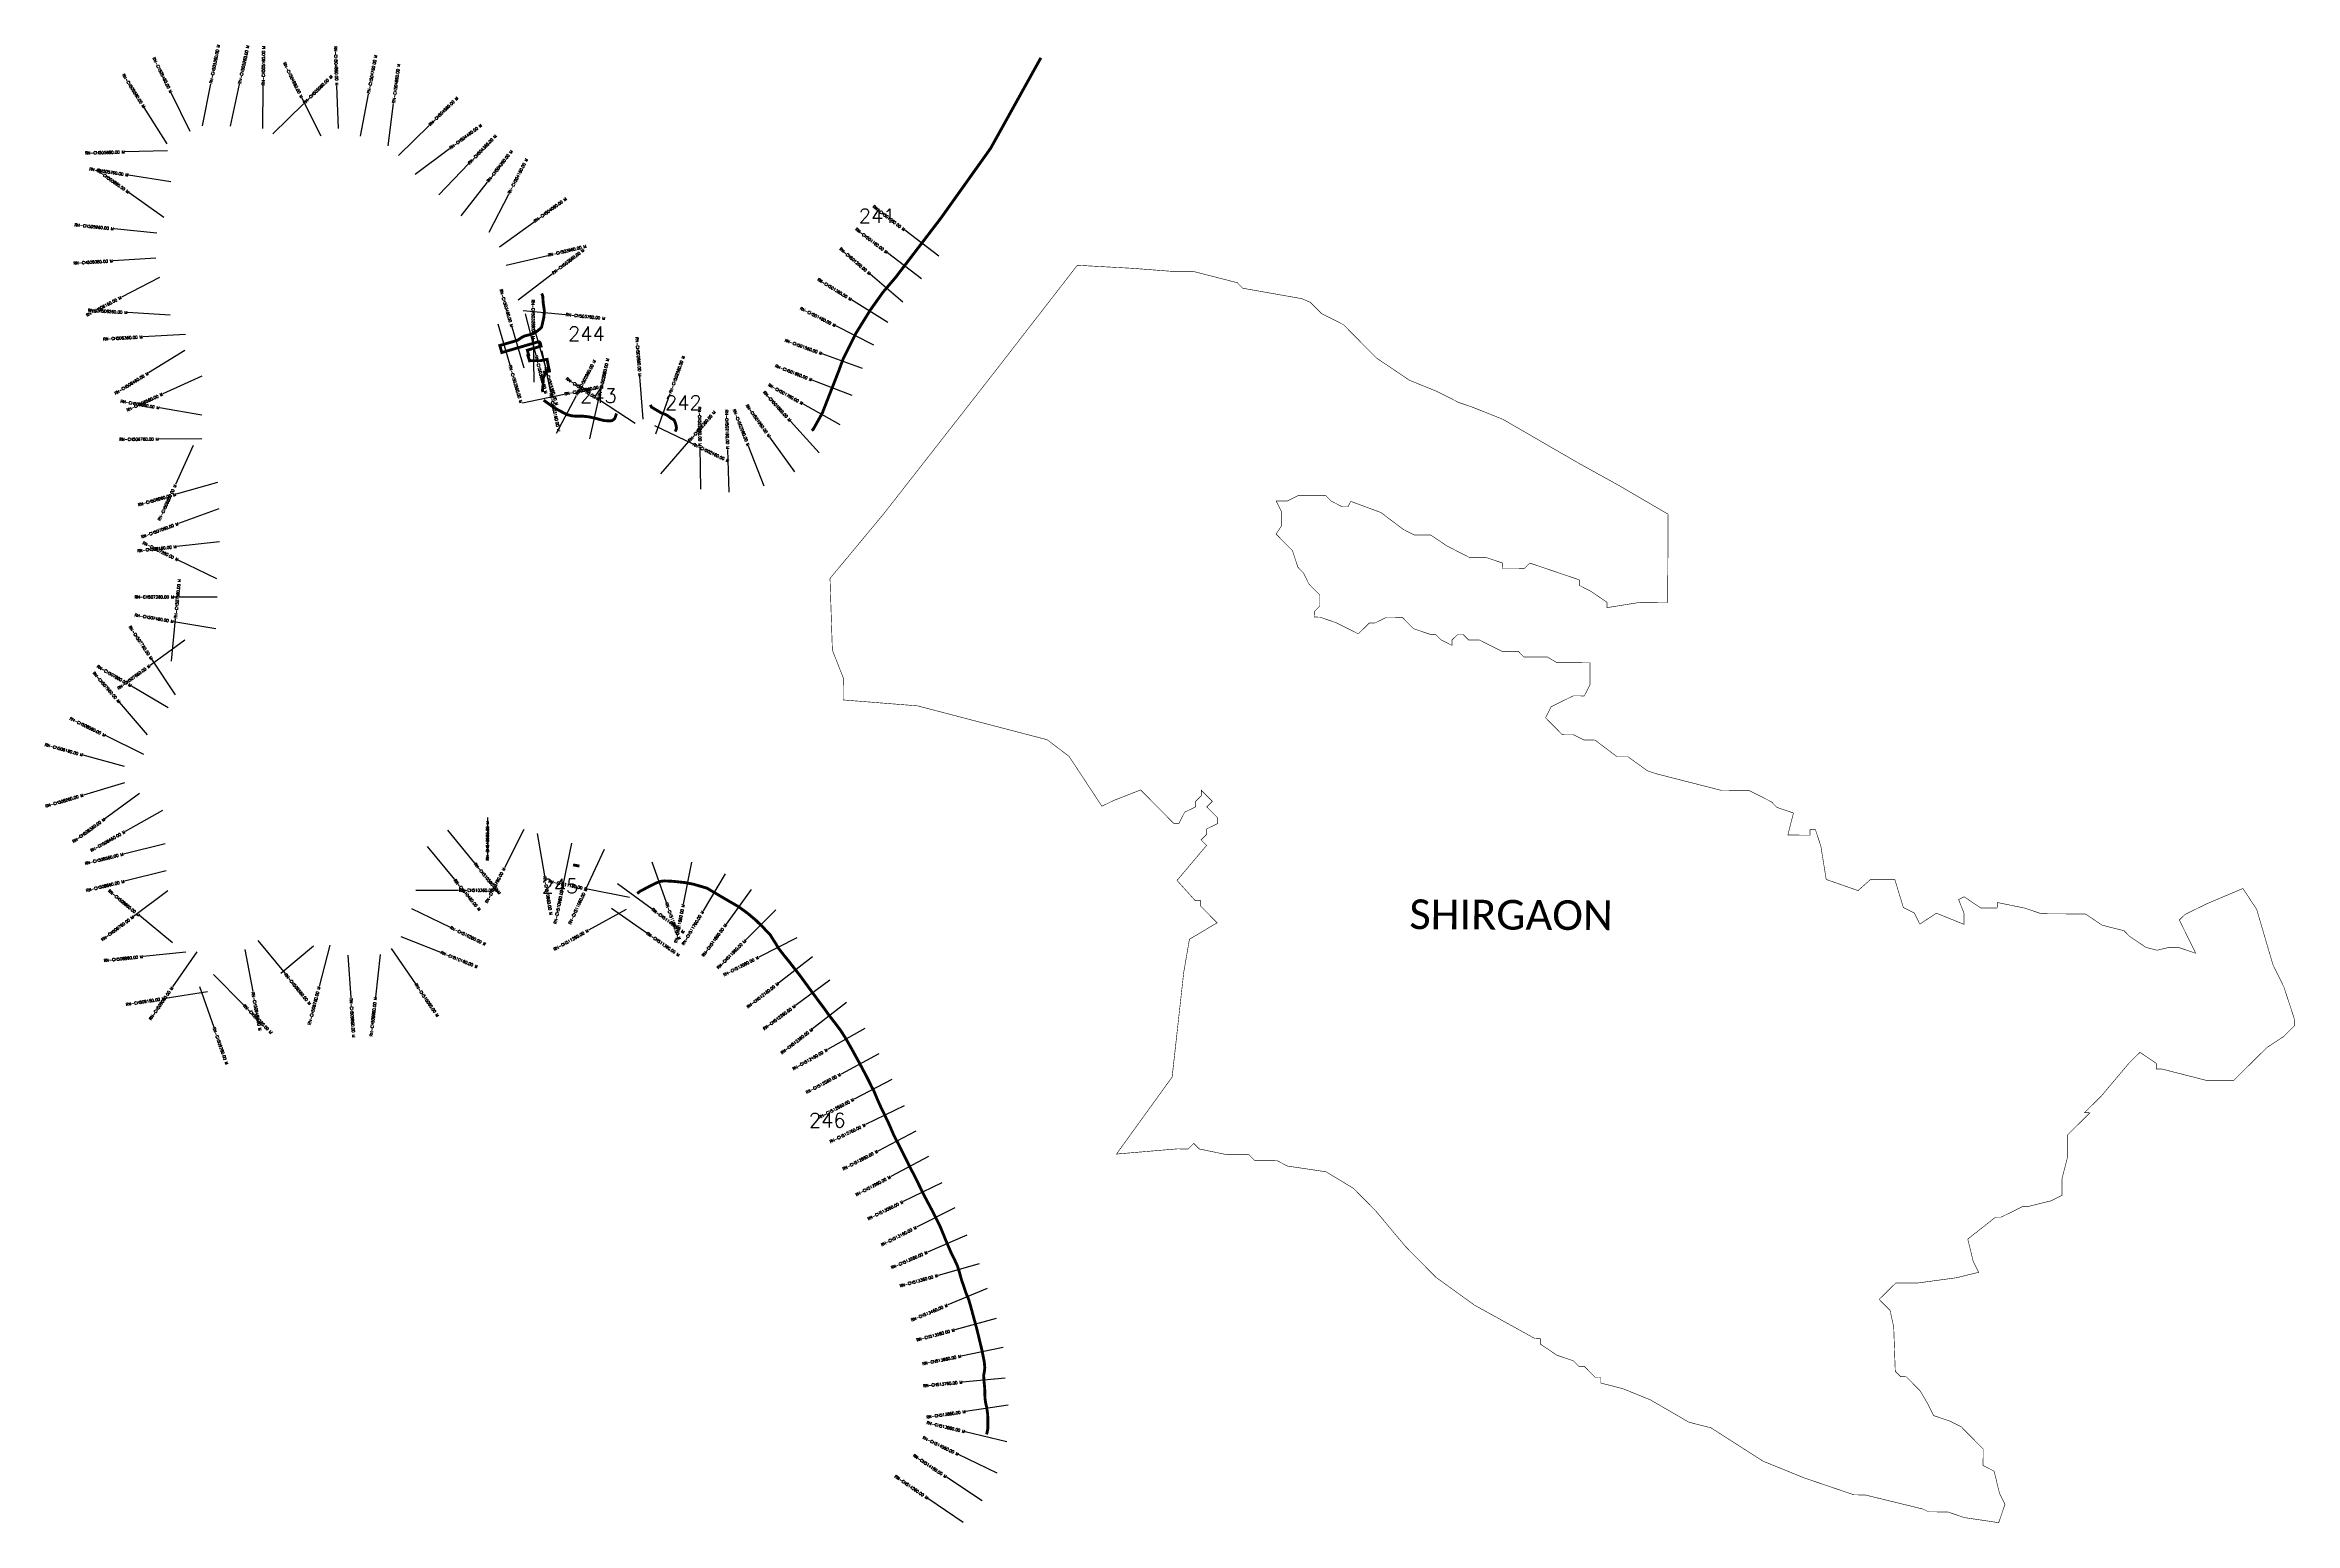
# Model space of a CAD drawing. Header units: metres. Extents: x 314067 to 321950, y 1880778 to 1885956.
import ezdxf
from ezdxf.enums import TextEntityAlignment as Align

# ---------------------------------------------------------------- set-up
doc = ezdxf.new("R2010")
doc.units = ezdxf.units.M
for name, color, linetype in [('ARTIFICIALLY PROTECTED', 4, 'Continuous'), ('CS', 134, 'Continuous'), ('CSMark', 6, 'Continuous'), ('VILLAGE NAME', 250, 'Continuous')]:
    doc.layers.add(name, color=color, linetype=linetype)
doc.styles.get("Standard").update_dxf_attribs({"font": 'simplex.shx'})

msp = doc.modelspace()

# ---------------------------------------------------------------- linework, layer by layer
at = {"color": 6, "const_width": 2, "flags": 128}
msp.add_lwpolyline([(317684.3, 1885184.6), (317733, 1885181.8), (317877.6, 1885173.8), (318012.9, 1885163.4), (318090.2, 1885163), (318244.7, 1885123.4), (318263.9, 1885104), (318412.8, 1885077.7), (318470.2, 1885067.6), (318500.9, 1885054.5), (318539.4, 1885015.6), (318616.5, 1884976.5), (318731.9, 1884859.8), (318755.4, 1884844), (318815.8, 1884803.3), (318847.5, 1884781.8), (318940.3, 1884744.1), (318945.3, 1884742), (318957.2, 1884735.9), (318973.3, 1884727.8), (319021.2, 1884703.4), (319040.9, 1884696.8), (319066.3, 1884688.2), (319175.7, 1884644.6), (319226.9, 1884614.9), (319356.1, 1884540.1), (319445.6, 1884488.3), (319579.7, 1884414.2), (319754.1, 1884312.5), (319752.4, 1884003), (319655.7, 1884003.6), (319539.6, 1883984.9), (319539.6, 1884004.2), (319481.8, 1884043.2), (319443.3, 1884062.8), (319443.4, 1884082.2), (319269.6, 1884141.1), (319250.1, 1884121.9), (319172.8, 1884122.3), (319172.9, 1884141.7), (319115, 1884161.3), (319056.9, 1884161.3), (318979.8, 1884200.8), (318922, 1884239.8), (318863.9, 1884239.8), (318825.3, 1884259.7), (318748.3, 1884318.1), (318642.1, 1884357.4), (318632.3, 1884338.1), (318613, 1884338.1), (318574.4, 1884357.8), (318555.2, 1884377.2), (318458.5, 1884377.7), (318419.7, 1884358.6), (318381, 1884358.8), (318400.1, 1884320), (318399.9, 1884271.7), (318380.4, 1884242.8), (318438.1, 1884184.4), (318457.1, 1884126.3), (318476.3, 1884106.8), (318495.5, 1884068), (318533.9, 1884029.2), (318533.7, 1883990.5), (318514.2, 1883971.2), (318514.1, 1883951.9), (318533.5, 1883951.8), (318591.4, 1883932.1), (318668.6, 1883893), (318707.5, 1883931.5), (318726.8, 1883931.4), (318765.6, 1883950.5), (318823.6, 1883950.2), (318862.1, 1883911.2), (318920, 1883891.6), (318939.4, 1883891.5), (318958.6, 1883872.1), (318997.2, 1883852.5), (318997.2, 1883871.9), (319016.8, 1883891.1), (319036.1, 1883891), (319055.3, 1883871.5), (319094, 1883871.3), (319171.2, 1883832.2), (319229.2, 1883831.9), (319248.4, 1883812.4), (319331.3, 1883812), (319364.5, 1883792.3), (319480.4, 1883791.7), (319480, 1883714.4), (319460.4, 1883675.8), (319421.7, 1883676.1), (319344.2, 1883637.8), (319324.6, 1883599.2), (319382.3, 1883540.8), (319421, 1883540.6), (319459.6, 1883521.1), (319498.3, 1883520.9), (319575.3, 1883462.4), (319614, 1883462.2), (319681.5, 1883413.5), (319710.4, 1883403.7), (319728.4, 1883399.1), (319750, 1883393.5), (319805.1, 1883379.4), (319942.2, 1883344.4), (320038.9, 1883343.8), (320116.1, 1883304.7), (320135.3, 1883285.3), (320193.2, 1883265.6), (320173.5, 1883188.3), (320250.8, 1883187.9), (320250.9, 1883207.2), (320270.3, 1883207.2), (320289.3, 1883149), (320308, 1883032.8), (320419.5, 1882993.7), (320462.7, 1883032), (320548.5, 1883032), (320578.2, 1882934.6), (320616.8, 1882915.1), (320635.9, 1882876.3), (320694.2, 1882914.6), (320790.7, 1882875.4), (320790.9, 1882914.1), (320771.9, 1882962.5), (320791.2, 1882972.1), (320849, 1882933.1), (320907.1, 1882932.8), (320907.2, 1882952.1), (321003.8, 1882932.3), (321061.7, 1882912.6), (321216.4, 1882911.8), (321274.3, 1882872.7), (321351.6, 1882853), (321370.8, 1882833.5), (321428.6, 1882794.5), (321467.2, 1882784.7), (321506, 1882794.1), (321544.7, 1882793.8), (321602.6, 1882774.2), (321545.2, 1882890.6), (321564.6, 1882909.8), (321642.2, 1882948), (321768, 1883001.1), (321816.2, 1882927.8), (321873.2, 1882734), (321911.4, 1882656.4), (321949.4, 1882540.2), (321949.3, 1882520.8), (321910.5, 1882482.4), (321852.2, 1882444), (321735.5, 1882328.6), (321638.8, 1882329.1), (321484.3, 1882368.6), (321464.9, 1882368.7), (321464.9, 1882388.1), (321407.2, 1882427.1), (321368.3, 1882388.6), (321319.7, 1882330.9), (321271, 1882273.1), (321212.6, 1882215.4), (321232, 1882215.3), (321154.1, 1882138.3), (321153.7, 1882060.9), (321134, 1881983.7), (321133.7, 1881925.7), (321094.8, 1881906.6), (321017.4, 1881887.6), (320998, 1881887.7), (320920.5, 1881849.5), (320901.1, 1881849.5), (320804, 1881772.8), (320822.9, 1881695.2), (320842, 1881656.5), (320764.5, 1881637.5), (320629, 1881619), (320551.7, 1881619), (320493.5, 1881561.5), (320531.8, 1881522.8), (320544.5, 1881464.7), (320549.9, 1881309.9), (320569.2, 1881290.5), (320588.5, 1881290.4), (320636.6, 1881241.7), (320661.9, 1881199.1), (320684.5, 1881154.4), (320742.4, 1881134.8), (320781, 1881115.2), (320857.9, 1881037.4), (320857.6, 1880979.4), (320896.2, 1880959.8), (320915.1, 1880882.3), (320934.2, 1880843.5), (320912.4, 1880779.3), (320791.9, 1880797.2), (320734, 1880816.9), (320666.3, 1880817.3), (320647, 1880827), (320444.2, 1880876.5), (320405.6, 1880876.8), (320260.8, 1880925.9), (320231.9, 1880935.7), (320101.6, 1880988.7), (320087.2, 1880994.5), (319904.2, 1881111.6), (319826.9, 1881131.3), (319692.1, 1881209.5), (319595.6, 1881248.7), (319518.4, 1881268.5), (319518.5, 1881287.8), (319499.1, 1881287.9), (319460.7, 1881326.8), (319441.4, 1881326.9), (319422.2, 1881346.3), (319364.3, 1881366), (319306.5, 1881405), (319306.6, 1881424.3), (319287.2, 1881424.4), (319233.1, 1881454.4), (319075.2, 1881541.6), (319045.5, 1881563.1), (318983, 1881608.3), (318940.4, 1881639.1), (318834.7, 1881746), (318772.3, 1881820.6), (318729.1, 1881872.3), (318652.1, 1881950.1), (318555.8, 1882008.6), (318420.6, 1882028.7), (318382, 1882048.3), (318304.7, 1882048.7), (318285.4, 1882068.2), (318208.1, 1882068.6), (318111.5, 1882088.5), (318092.3, 1882107.9), (318072.9, 1882088.7), (318034.2, 1882088.9), (317912.1, 1882078.5), (317821.4, 1882070.8), (318016.3, 1882340.4), (318057, 1882707.5), (318077, 1882823.4), (318174, 1882880.9), (318116.3, 1882939.2), (318116.5, 1882958.6), (318097.1, 1882958.7), (318033.5, 1883029.4), (318136.9, 1883151.8), (318117.7, 1883171.2), (318137.1, 1883190.4), (318137.2, 1883209.8), (318176, 1883228.9), (318176.1, 1883248.3), (318137.7, 1883287.2), (318157.1, 1883306.4), (318118.6, 1883345.2), (318118.5, 1883325.9), (318099.1, 1883306.7), (318099, 1883287.3), (318060.2, 1883268.3), (318040.6, 1883229.7), (318021.3, 1883229.8), (317906, 1883346.4), (317809.1, 1883308.4), (317770.3, 1883289.2), (317655.3, 1883463.9), (317578.3, 1883522.3), (317124.5, 1883640.9), (316863.6, 1883661.7), (316864.1, 1883739.1), (316825.9, 1883836), (316817.7, 1884087.4), (317006.9, 1884315.1), (317385.2, 1884798.9), (317684.3, 1885184.6)], dxfattribs=at)
at = {"layer": 'ARTIFICIALLY PROTECTED', "const_width": 10, "flags": 128}
for points in [[(317556.5, 1885911.4), (317526, 1885856.5), (317380.4, 1885594.3), (317205.6, 1885348.9), (317046.8, 1885141.1), (317003.7, 1885090.7), (316959.2, 1885028.3), (316909.3, 1884947.6), (316864.4, 1884858.4), (316849, 1884816.3), (316790.6, 1884666.6), (316758.4, 1884608.9), (316754.2, 1884605.1)], [(315810.9, 1884740), (315810.4, 1884747.8), (315812.1, 1884764.7), (315812.6, 1884778.9), (315813.5, 1884791), (315818.5, 1884801.5), (315817.5, 1884810.4), (315834.6, 1884814), (315826.2, 1884854.8), (315803.9, 1884850.5), (315764.8, 1884850), (315759, 1884868.8), (315761.9, 1884869.7), (315757.3, 1884887), (315805.4, 1884901.3), (315801.9, 1884913.7), (315800.4, 1884915.5), (315798.8, 1884916.2), (315797.1, 1884916.5), (315796, 1884916.5), (315667.8, 1884878.8), (315660.7, 1884903.4), (315722.5, 1884921.5), (315728.5, 1884925.7), (315738.9, 1884932.4), (315748.3, 1884937), (315761.3, 1884940.1), (315775.6, 1884943.8), (315783.5, 1884947.6), (315794.8, 1884956.2), (315805.4, 1884965.3), (315807.2, 1884967.6), (315810, 1884979.5), (315815, 1885001.9), (315817.1, 1885023.7), (315812.7, 1885053.1), (315811.4, 1885075.5), (315809.5, 1885081.8), (315807.1, 1885085.4)], [(316069.8, 1884665.2), (316068, 1884661), (316065.2, 1884652.1), (316062.1, 1884646), (316057.6, 1884642.8), (316054.7, 1884640.3), (316044.5, 1884639.1), (316025.7, 1884640.5), (315993.9, 1884648.8), (315973.3, 1884653.4), (315951.4, 1884655.8), (315933.6, 1884655.9), (315923.5, 1884656), (315911.8, 1884657.3), (315898.6, 1884660.8), (315895, 1884661.9), (315873.2, 1884673.3), (315859.6, 1884680.7), (315841.4, 1884692.4), (315814.4, 1884711.8)], [(316275, 1884601.9), (316278.6, 1884609.5), (316279.7, 1884614.9), (316278.3, 1884623.5), (316274.6, 1884635.2), (316271.1, 1884642.8), (316261.5, 1884648.1), (316250.4, 1884656.4), (316242, 1884661.6), (316226.3, 1884667.2), (316192.2, 1884687.6), (316187.9, 1884695.3)], [(315917.4, 1883083.8), (315939.8, 1883079.6)], [(316142, 1882983.4), (316152.4, 1882991.5), (316191.3, 1883012), (316210.9, 1883021.3), (316224.6, 1883026.2), (316237.9, 1883027.7), (316267, 1883026.3), (316308.8, 1883021.9), (316339.2, 1883016.1), (316386.6, 1883002.3), (316438.1, 1882971.7), (316497.6, 1882937.1), (316530.4, 1882913.2), (316558.5, 1882889.4), (316585.8, 1882862.3), (316608.8, 1882837.9), (316615.6, 1882826.7), (316621.3, 1882817.8), (316630.3, 1882803.9), (316635.2, 1882794.3), (316657.9, 1882765.1), (316673.6, 1882746), (316713.3, 1882694.9), (316756.2, 1882636.1), (316803.1, 1882572.9), (316812.6, 1882559.1), (316822.5, 1882546.4), (316843, 1882519.7), (316855.7, 1882502.7), (316873.8, 1882474), (316895.4, 1882435.9), (316919.2, 1882392.4), (316945.9, 1882342.3), (316963.9, 1882306.1), (316971.6, 1882291.2), (316983.8, 1882262), (316995.6, 1882235.6), (317021.8, 1882181.7), (317041.4, 1882136.4), (317059.5, 1882101.5), (317096.1, 1882027.9), (317102.6, 1882015.6), (317111.2, 1881999.4), (317117, 1881987.9), (317122.4, 1881976.7), (317147.7, 1881925.2), (317158.9, 1881904.3), (317159.8, 1881902.5), (317178.6, 1881867.1), (317190.8, 1881843), (317205, 1881813.5), (317225.5, 1881763.4), (317241.5, 1881726.4), (317261.8, 1881684.4), (317268.2, 1881666.9), (317278.1, 1881631.2), (317294.6, 1881582.8), (317303.9, 1881560.4), (317310, 1881539), (317332.7, 1881455.3), (317350.5, 1881381.3), (317358.1, 1881343.2), (317360, 1881322.1), (317358.6, 1881309.5), (317358.4, 1881307.7), (317356, 1881295.5), (317356.9, 1881279.3), (317359.7, 1881249.8), (317360.6, 1881215.2), (317362.9, 1881199.2), (317363.6, 1881196.2), (317366.3, 1881185.1), (317370.2, 1881158.8), (317370.5, 1881140.3), (317370.5, 1881107.5), (317367.2, 1881091.9), (317366.4, 1881088.5)]]:
    msp.add_lwpolyline(points, dxfattribs=at)
at = {"layer": 'CS'}
for p, q in [((314618.8, 1885673.5), (314648.1, 1885820.6)), ((314716.7, 1885672.1), (314748.6, 1885818.7)), ((314830.8, 1885663.9), (314832, 1885813.9)), ((315095.1, 1885663.3), (315089.8, 1885813.2)), ((314495.4, 1885610), (314415.2, 1885736.8)), ((314576.1, 1885653.7), (314509.5, 1885788.2)), ((314865.9, 1885645.2), (314972.9, 1885750.3)), ((315034.4, 1885636.4), (314967.4, 1885770.6)), ((315172.3, 1885637.2), (315200.4, 1885784.5)), ((315269.3, 1885603), (315288.6, 1885751.8)), ((315306.1, 1885569.3), (315413.1, 1885674.4)), ((314496.9, 1885585.5), (314347, 1885581.4)), ((315364.4, 1885504.2), (315485, 1885593.5)), ((314508.2, 1885476.7), (314360, 1885500.3)), ((315447.3, 1885431.2), (315551.1, 1885539.4)), ((314484.1, 1885352), (314361.8, 1885438.8)), ((315525.7, 1885357.7), (315617.6, 1885476.2)), ((315623.3, 1885300.5), (315691.8, 1885434)), ((314458.7, 1885296.6), (314309.4, 1885311.9)), ((315659.4, 1885249.1), (315780.9, 1885337)), ((317198.5, 1885216.1), (317079.4, 1885307.2)), ((314455.5, 1885208.9), (314305.8, 1885200)), ((315682.5, 1885184.7), (315828.5, 1885219.2)), ((317137.8, 1885136.7), (317018.6, 1885227.8)), ((314467.9, 1885142.2), (314335, 1885072.6)), ((315725.6, 1885063.5), (315844.6, 1885154.7)), ((317072.4, 1885055.7), (316958.4, 1885153.2)), ((315742.1, 1885026.6), (315891.3, 1885011.8)), ((317020.2, 1884984.3), (316892.7, 1885063.3)), ((314506.2, 1885009.5), (314356.5, 1885018.6)), ((315654.1, 1884979.6), (315696.2, 1884835.7)), ((315745.8, 1884823.6), (315703.6, 1884967.5)), ((315749.2, 1885014.4), (315787.2, 1884869.3)), ((315778.5, 1884971.5), (315821.1, 1884827.7)), ((316971.6, 1884904.6), (316837.6, 1884972)), ((314559.3, 1884942.3), (314409.6, 1884933.7)), ((314557.5, 1884886.1), (314429.9, 1884807.3)), ((315780.8, 1884775.2), (315778.7, 1884925.2)), ((315807.6, 1884885), (315838.9, 1884738.3)), ((316931.2, 1884822.8), (316790.4, 1884874.2)), ((314616.6, 1884796.4), (314480.2, 1884734.1)), ((316163.3, 1884645.1), (316151.7, 1884794.6)), ((315739.7, 1884702.7), (315886.7, 1884732.8)), ((315859.2, 1884596), (315929, 1884728.8)), ((315976.3, 1884575.9), (316009, 1884722.3)), ((316135.5, 1884630.1), (316010, 1884712.2)), ((316207.5, 1884594.3), (316257.8, 1884735.6)), ((316895, 1884727.8), (316755.3, 1884782.3)), ((314616.8, 1884659), (314469, 1884684.6)), ((316779.8, 1884527.2), (316679.2, 1884638.5)), ((316853.7, 1884625.6), (316722.8, 1884698.8)), ((314616.5, 1884576.5), (314466.5, 1884575.5)), ((314586.4, 1884552.8), (314524.3, 1884416.3)), ((316202.2, 1884623.6), (316337.3, 1884558.5)), ((316225, 1884453.5), (316323, 1884567)), ((316694.2, 1884461), (316606.6, 1884582.7)), ((316364.8, 1884399.9), (316362.4, 1884549.9)), ((316463.8, 1884389.5), (316459.3, 1884539.5)), ((316587.1, 1884411.1), (316532.3, 1884550.7)), ((314671.5, 1884422.9), (314527.1, 1884382.4)), ((314676, 1884331.6), (314535.2, 1884279.9)), ((314678.1, 1884215.6), (314529, 1884199)), ((314668.8, 1884085.4), (314534.2, 1884151.6)), ((314670.1, 1884022.2), (314520.1, 1884022.2)), ((314510.3, 1883797), (314524.7, 1883946.3)), ((314666.3, 1883910.3), (314518.5, 1883935.8)), ((314556.9, 1883870.6), (314435.4, 1883782.7)), ((314524.4, 1883679.5), (314441.2, 1883804.4)), ((314499.2, 1883633.9), (314370, 1883710)), ((314426.7, 1883540), (314328.4, 1883653.3)), ((314414, 1883471), (314279.1, 1883536.6)), ((314345.4, 1883428.1), (314200.9, 1883468.2)), ((314345.8, 1883370.7), (314201.9, 1883328.3)), ((314398.4, 1883334), (314277.2, 1883245.6)), ((314479.1, 1883274.5), (314348.3, 1883201)), ((315617.5, 1883249.4), (315617.5, 1883099.4)), ((314487.9, 1883157.6), (314342.2, 1883121.7)), ((315406.3, 1883147.8), (315502, 1883032.3)), ((315477, 1883205.6), (315572.5, 1883089.9)), ((315745.4, 1883207.4), (315676.9, 1883074)), ((315792, 1883193.5), (315817.1, 1883045.6)), ((315911.4, 1883160.1), (315881.8, 1883013.1)), ((316026.6, 1883138.2), (315963.5, 1883002.1)), ((314491.7, 1883062.6), (314346, 1883026.7)), ((316193.6, 1883094.7), (316243.8, 1882953.4)), ((316332, 1883093.8), (316303.6, 1882946.6)), ((314497.9, 1882992.9), (314377.7, 1882903.3)), ((315366.5, 1882994.8), (315516.5, 1882994.8)), ((316115, 1882969.8), (315967.9, 1882999.2)), ((316073.2, 1883018.2), (316194.1, 1882929.3)), ((316449.8, 1883052), (316373, 1882923.1)), ((316541.8, 1882997.7), (316453.6, 1882876.3)), ((314513.6, 1882810.5), (314397.9, 1882905.9)), ((315351.3, 1882930.9), (315486.3, 1882865.5)), ((316102.9, 1882927.7), (315971.8, 1882854.8)), ((316052.3, 1882931.9), (316175.3, 1882846)), ((316627.5, 1882926.6), (316521.8, 1882820.2)), ((314813.2, 1882818.8), (314908.3, 1882702.8)), ((315314, 1882832.6), (315453.5, 1882777.5)), ((316701.9, 1882828.5), (316568.2, 1882760.6)), ((314560.5, 1882777.9), (314411.3, 1882762.6)), ((314599.3, 1882779.6), (314514.1, 1882656.1)), ((314767.4, 1882787.1), (314795.3, 1882639.7)), ((315008.3, 1882799), (314893.1, 1882702.9)), ((315065.2, 1882803.1), (315027.7, 1882657.9)), ((315128.6, 1882767.6), (315139.1, 1882618)), ((315241.2, 1882769.9), (315225, 1882620.7)), ((315279.9, 1882790.9), (315365.1, 1882667.4)), ((316756.1, 1882762), (316637.7, 1882670)), ((314658.1, 1882699.5), (314763.7, 1882592.9)), ((316816.7, 1882680.4), (316696.3, 1882591)), ((314636.2, 1882639.5), (314488, 1882616)), ((314608.9, 1882657.2), (314658.6, 1882515.6)), ((316874.9, 1882601.2), (316756.5, 1882509)), ((316939.1, 1882510.9), (316808.7, 1882436.9)), ((316988.5, 1882421.7), (316856.2, 1882351.1)), ((317034.8, 1882332.3), (316901.8, 1882262.9)), ((317077.1, 1882239.4), (316942.2, 1882173.8)), ((317118.5, 1882150.7), (316985.4, 1882081.4)), ((317163.1, 1882061.6), (317030.4, 1881991.7)), ((317209, 1881970.4), (317074.4, 1881904.3)), ((317254.8, 1881882.6), (317121, 1881814.7)), ((317297, 1881787), (317159.4, 1881727.3)), ((317340.8, 1881685.9), (317196.2, 1881645.7)), ((317368.8, 1881599.6), (317230.3, 1881542)), ((317399.8, 1881494.5), (317255, 1881455.2)), ((317424.7, 1881392.5), (317277.6, 1881363)), ((317431.6, 1881286), (317282.3, 1881271.7)), ((317441.3, 1881190.5), (317292.9, 1881168.7)), ((317437.4, 1881063.1), (317291.5, 1881097.9)), ((317403.2, 1880952.2), (317268.2, 1881017.6)), ((317350.4, 1880855.6), (317225.7, 1880938.9)), ((317284.5, 1880779.9), (317160.5, 1880864.3))]:
    msp.add_line(p, q, dxfattribs=at)

# ---------------------------------------------------------------- texts
at = {"char_height": 50, "attachment_point": 1}
for s, insert in [('241', (316918.5, 1885382.8)), ('244', (315899.9, 1884969.8)), ('243', (315941.9, 1884752.9)), ('242', (316239.5, 1884728.4)), ('245', (315807, 1883034.4)), ('246', (316743.5, 1882214.3))]:
    msp.add_mtext_dynamic_manual_height_columns(s, width=84.374, gutter_width=1, heights=[74.2], dxfattribs=dict(at, insert=insert))
at = {"layer": 'CSMark'}
for s, rotation, p in [('RN-CH505460.00 M', 296.33907, (314509.1, 1885789.1)), ('RN-CH504960.00 M', 296.54769, (314966.9, 1885771.5)), ('RN-CH504860.00 M', 271.99674, (315089.8, 1885814.2)), ('RN-CH505560.00 M', 302.28863, (314414.7, 1885737.6)), ('RN-CH505660.00 M', 1.55676, (314346, 1885581.4)), ('RN-CH505760.00 M', 350.95604, (314359, 1885500.4)), ('RN-CH505860.00 M', 324.64046, (314360.9, 1885439.4)), ('RN-CH501060.00 M', 322.60985, (317078.6, 1885307.8)), ('RN-CH505960.00 M', 354.17477, (314308.4, 1885312)), ('RN-CH501160.00 M', 322.60985, (317017.8, 1885228.4)), ('RN-CH506060.00 M', 3.42326, (314304.8, 1885199.9)), ('RN-CH501260.00 M', 319.46418, (316957.7, 1885153.8)), ('RN-CH501360.00 M', 328.24485, (316891.8, 1885063.8)), ('RN-CH506160.00 M', 27.62074, (314334.1, 1885072.2)), ('RN-CH506260.00 M', 356.51021, (314355.5, 1885018.7)), ('RN-CH503460.00 M', 286.36378, (315703.3, 1884968.5)), ('RN-CH503260.00 M', 270.77206, (315778.7, 1884926.2)), ('RN-CH501460.00 M', 333.30253, (316836.7, 1884972.5)), ('RN-CH506360.00 M', 3.27315, (314408.6, 1884933.6)), ('RN-CH502660.00 M', 274.43836, (316151.6, 1884795.6)), ('RN-CH501560.00 M', 339.92614, (316789.4, 1884874.6)), ('RN-CH506460.00 M', 31.70526, (314429, 1884806.8)), ('RN-CH502760.00 M', 326.80155, (316009.1, 1884712.8)), ('RN-CH501660.00 M', 338.69651, (316754.3, 1884782.7)), ('RN-CH506660.00 M', 350.17095, (314468, 1884684.7)), ('RN-CH506560.00 M', 24.55258, (314479.3, 1884733.7)), ('RN-CH501860.00 M', 312.08955, (316678.6, 1884639.2)), ('RN-CH501760.00 M', 330.77244, (316721.9, 1884699.3)), ('RN-CH502260.00 M', 270.92219, (316362.4, 1884550.9)), ('RN-CH502160.00 M', 271.72735, (316459.3, 1884540.5)), ('RN-CH502060.00 M', 291.45942, (316531.9, 1884551.6)), ('RN-CH501960.00 M', 305.73656, (316606, 1884583.5)), ('RN-CH506760.00 M', 0.40135, (314465.5, 1884575.5)), ('RN-CH506860.00 M', 65.54348, (314523.9, 1884415.3)), ('RN-CH506960.00 M', 15.64165, (314526.1, 1884382.1)), ('RN-CH507060.00 M', 20.1545, (314534.3, 1884279.6)), ('RN-CH507160.00 M', 6.36612, (314528, 1884198.9)), ('RN-CH507260.00 M', 333.80571, (314533.3, 1884152.1)), ('RN-CH507760.00 M', 303.67348, (314440.7, 1883805.2)), ('RN-CH507460.00 M', 350.20422, (314517.5, 1883936)), ('RN-CH507860.00 M', 329.50978, (314369.1, 1883710.5)), ('RN-CH507660.00 M', 35.88403, (314434.6, 1883782.1)), ('RN-CH507960.00 M', 310.97139, (314327.7, 1883654)), ('RN-CH508060.00 M', 334.06167, (314278.2, 1883537.1)), ('RN-CH508160.00 M', 344.4701, (314199.9, 1883468.5)), ('RN-CH508260.00 M', 16.40057, (314201, 1883328)), ('RN-CH508360.00 M', 36.0952, (314276.4, 1883245)), ('RN-CH508460.00 M', 29.3402, (314347.4, 1883200.5)), ('RN-CH508560.00 M', 13.84393, (314341.2, 1883121.4)), ('RN-CH510760.00 M', 62.8164, (315676.5, 1883073.1)), ('RN-CH508660.00 M', 13.84797, (314345.1, 1883026.4)), ('RN-CH508860.00 M', 320.51811, (314397.1, 1882906.5)), ('RN-CH511160.00 M', 348.68269, (315966.9, 1882999.4)), ('RN-CH510960.00 M', 78.63874, (315881.6, 1883012.1)), ('RN-CH511060.00 M', 65.12973, (315963.1, 1883001.2)), ('RN-CH508760.00 M', 36.68063, (314376.9, 1882902.7)), ('RN-CH511660.00 M', 79.07195, (316303.4, 1882945.6)), ('RN-CH511760.00 M', 59.24049, (316372.5, 1882922.2)), ('RN-CH511260.00 M', 29.07376, (315971, 1882854.4)), ('RN-CH511860.00 M', 54.0039, (316453, 1882875.5)), ('RN-CH511960.00 M', 45.17775, (316521.1, 1882819.5)), ('RN-CH508960.00 M', 5.86343, (314410.3, 1882762.5)), ('RN-CH512060.00 M', 26.92866, (316567.3, 1882760.1)), ('RN-CH512160.00 M', 37.86068, (316636.9, 1882669.4)), ('RN-CH509160.00 M', 8.98712, (314487.1, 1882615.9)), ('RN-CH509060.00 M', 55.3933, (314513.5, 1882655.3)), ('RN-CH509760.00 M', 75.54026, (315027.5, 1882656.9)), ('RN-CH509960.00 M', 83.79091, (315224.9, 1882619.7)), ('RN-CH512260.00 M', 36.58016, (316695.5, 1882590.4)), ('RN-CH512360.00 M', 37.91921, (316755.7, 1882508.4)), ('RN-CH512460.00 M', 29.59544, (316807.8, 1882436.4)), ('RN-CH512560.00 M', 28.067, (316855.3, 1882350.7)), ('RN-CH512660.00 M', 27.54439, (316900.9, 1882262.5)), ('RN-CH512760.00 M', 25.91815, (316941.3, 1882173.4)), ('RN-CH512860.00 M', 27.50409, (316984.6, 1882081)), ('RN-CH512960.00 M', 27.77498, (317029.5, 1881991.2)), ('RN-CH513060.00 M', 26.16588, (317073.5, 1881903.8)), ('RN-CH513160.00 M', 26.92405, (317120.2, 1881814.3)), ('RN-CH513260.00 M', 23.45578, (317158.4, 1881726.9)), ('RN-CH513360.00 M', 15.54621, (317195.3, 1881645.4)), ('RN-CH513460.00 M', 22.58997, (317229.4, 1881541.6)), ('RN-CH513560.00 M', 15.18072, (317254, 1881454.9)), ('RN-CH513660.00 M', 11.34355, (317276.7, 1881362.8)), ('RN-CH513760.00 M', 5.48962, (317281.3, 1881271.6)), ('RN-CH513860.00 M', 8.34997, (317291.9, 1881168.6)), ('RN-CH513960.00 M', 346.61132, (317290.5, 1881098.1)), ('RN-CH514160.00 M', 326.27981, (317224.8, 1880939.4)), ('RN-CH514060.00 M', 334.14854, (317267.3, 1881018.1)), ('RN-CH514260.00 M', 325.75118, (317159.6, 1880864.8))]:
    msp.add_text(s, height=10, rotation=rotation, dxfattribs=at).set_placement(p, align=Align.MIDDLE_RIGHT)
for s, rotation, p in [('RN-CH505360.00 M', 78.71996, (314648.3, 1885821.6)), ('RN-CH505260.00 M', 77.6947, (314748.8, 1885819.7)), ('RN-CH505160.00 M', 89.52214, (314832, 1885814.9)), ('RN-CH504760.00 M', 79.18987, (315200.6, 1885785.5)), ('RN-CH505060.00 M', 44.50488, (314973.6, 1885751)), ('RN-CH504660.00 M', 82.5729, (315288.8, 1885752.8)), ('RN-CH504560.00 M', 44.47937, (315413.8, 1885675.1)), ('RN-CH504460.00 M', 36.5001, (315485.8, 1885594.1)), ('RN-CH504360.00 M', 46.17684, (315551.8, 1885540.1)), ('RN-CH504260.00 M', 52.22339, (315618.2, 1885477)), ('RN-CH504160.00 M', 62.80711, (315692.3, 1885434.9)), ('RN-CH504060.00 M', 35.90213, (315781.7, 1885337.6)), ('RN-CH503960.00 M', 13.30047, (315829.5, 1885219.4)), ('RN-CH503860.00 M', 37.45636, (315845.4, 1885155.3)), ('RN-CH503760.00 M', 354.33814, (315892.3, 1885011.7)), ('RN-CH503660.00 M', 284.67144, (315787.5, 1884868.4)), ('RN-CH503560.00 M', 286.32244, (315696.5, 1884834.7)), ('RN-CH503360.00 M', 286.50563, (315821.4, 1884826.7)), ('RN-CH502960.00 M', 62.26727, (315929.4, 1884729.7)), ('RN-CH502860.00 M', 77.4398, (316009.2, 1884723.3)), ('RN-CH502560.00 M', 70.39434, (316258.2, 1884736.5)), ('RN-CH503160.00 M', 282.02292, (315839.1, 1884737.3)), ('RN-CH503060.00 M', 11.55402, (315887.6, 1884733)), ('RN-CH502360.00 M', 49.16527, (316323.7, 1884567.7)), ('RN-CH502460.00 M', 334.28595, (316338.2, 1884558)), ('RN-CH507560.00 M', 84.47421, (314524.8, 1883947.3)), ('RN-CH510660.00 M', 90, (315617.5, 1883098.4)), ('RN-CH510560.00 M', 309.53428, (315573.2, 1883089.1)), ('RN-CH510460.00 M', 309.65116, (315502.6, 1883031.5)), ('RN-CH510860.00 M', 279.59902, (315817.2, 1883044.6)), ('RN-CH511460.00 M', 323.68814, (316194.9, 1882928.7)), ('RN-CH511560.00 M', 289.55302, (316244.1, 1882952.4)), ('RN-CH510260.00 M', 334.15495, (315487.2, 1882865.1)), ('RN-CH511360.00 M', 325.06293, (316176.1, 1882845.5)), ('RN-CH510160.00 M', 338.4212, (315454.4, 1882777.1)), ('RN-CH509560.00 M', 309.35054, (314908.9, 1882702)), ('RN-CH510060.00 M', 304.60612, (315365.7, 1882666.6)), ('RN-CH509360.00 M', 314.71362, (314764.4, 1882592.2)), ('RN-CH509460.00 M', 280.70369, (314795.4, 1882638.8)), ('RN-CH509860.00 M', 274.00067, (315139.2, 1882617)), ('RN-CH509260.00 M', 289.32179, (314658.9, 1882514.7))]:
    msp.add_text(s, height=10, rotation=rotation, dxfattribs=at).set_placement(p, align=Align.MIDDLE_LEFT)
msp.add_text('RN-CH507360.00 M', height=10, dxfattribs=at).set_placement((314519.1, 1884022.2), align=Align.MIDDLE_RIGHT)
msp.add_text('RN-CH510360.00 M', height=10, dxfattribs=at).set_placement((315517.5, 1882994.8), align=Align.MIDDLE_LEFT)
at = {"layer": 'VILLAGE NAME', "insert": (318848, 1882963), "char_height": 104.042, "attachment_point": 1, "rotation": 359.67619}
msp.add_mtext_dynamic_manual_height_columns('{\\fCalibri|b0|i0|c0|p34;SHIRGAON}', width=1306.667, gutter_width=520.2, heights=[0], dxfattribs=at)

doc.saveas('drawing.dxf')
